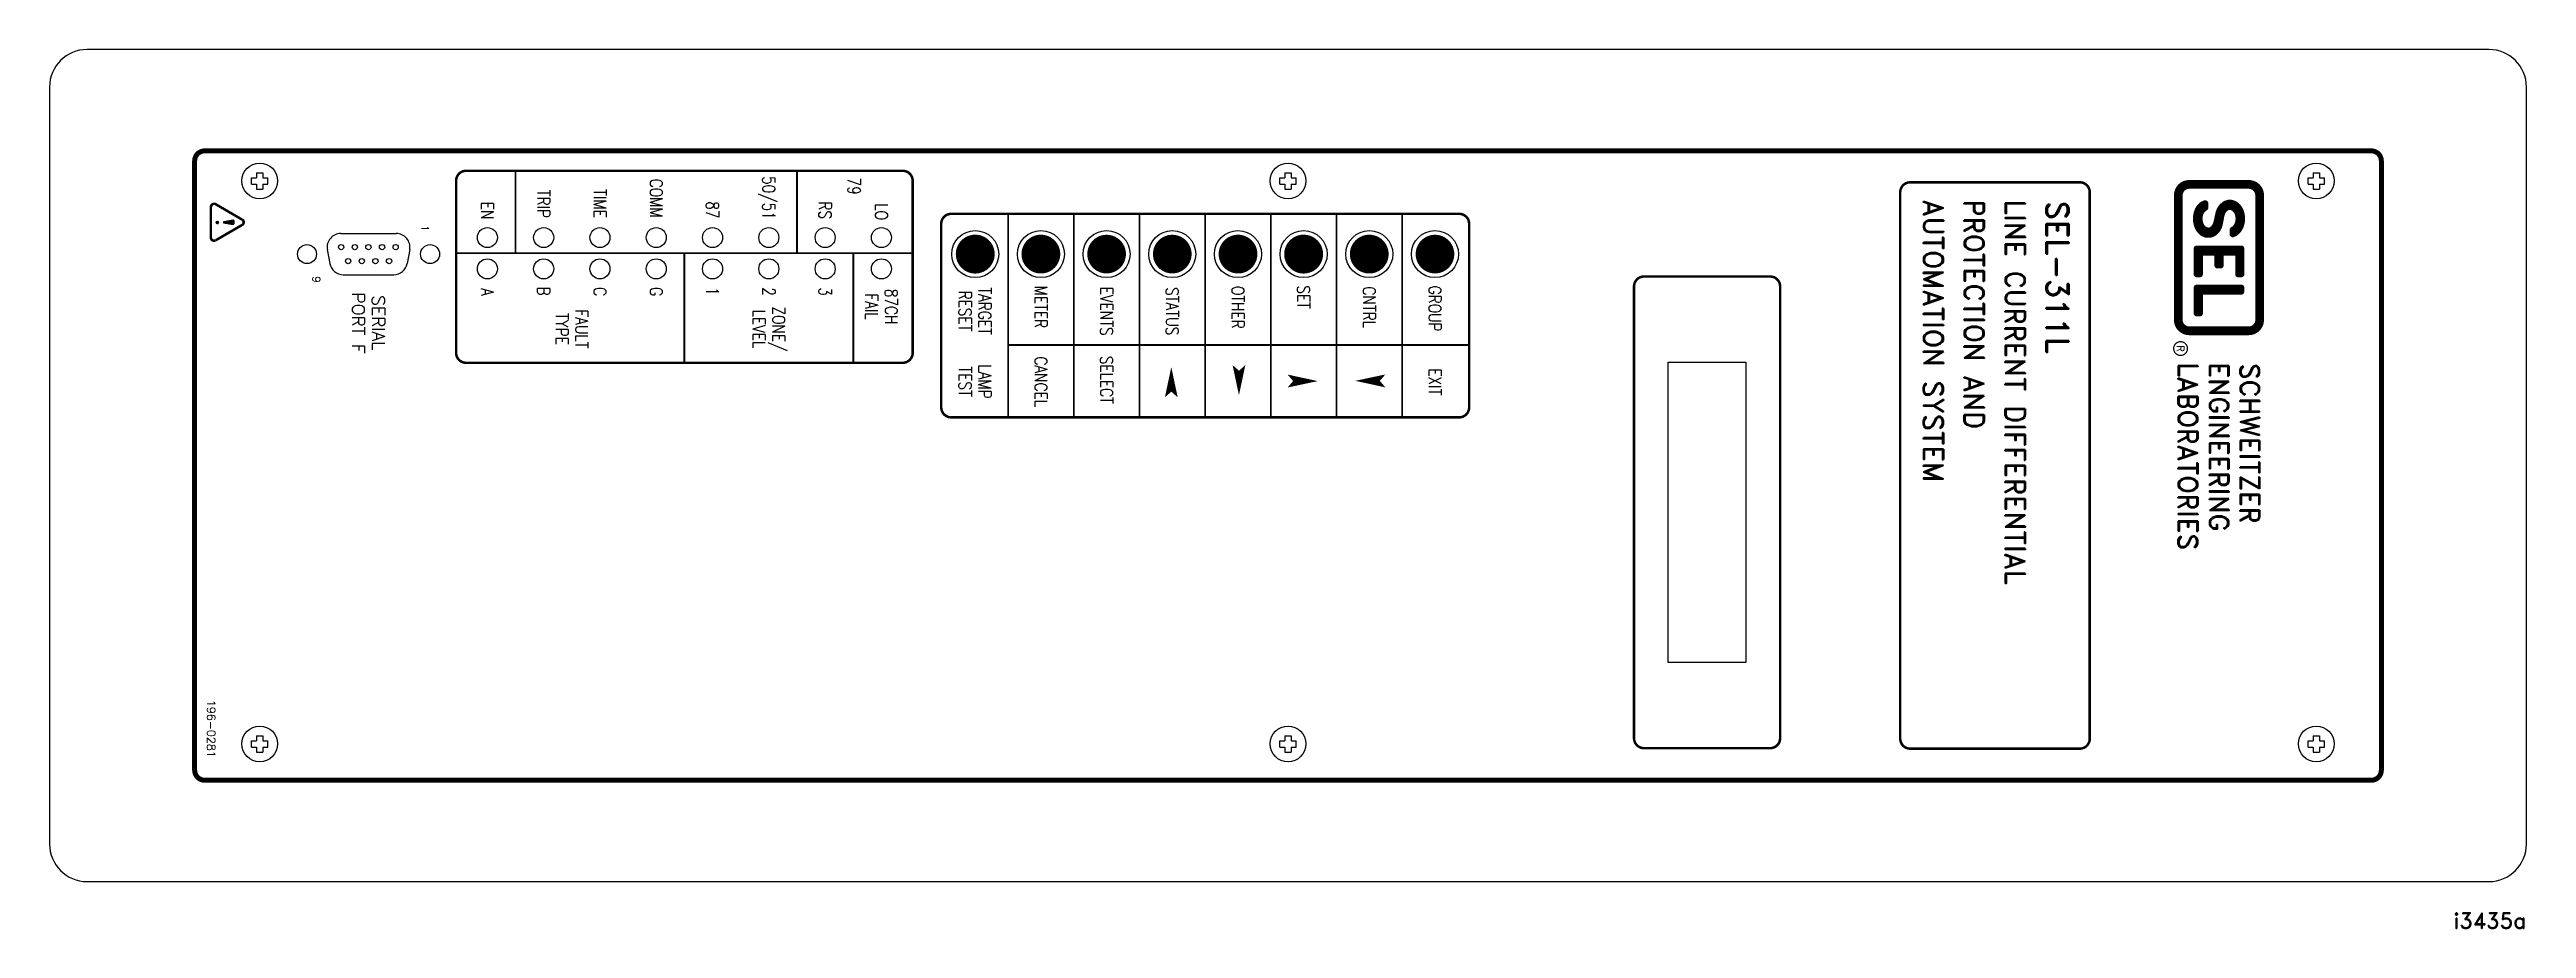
# Model space of a CAD drawing. Extents: x 1.8 to 21.7, y 5 to 12.1.
import ezdxf
from ezdxf.enums import TextEntityAlignment as Align

# ---------------------------------------------------------------- set-up
doc = ezdxf.new("R2010")
doc.units = 0
doc.header["$MEASUREMENT"] = 0
doc.layers.get('0').update_dxf_attribs({"linetype": 'CONTINUOUS'})
doc.layers.add('DWG', color=7, linetype='CONTINUOUS')
doc.styles.add('ROMAND', font='ROMAND', dxfattribs={"width": 0.875})
doc.styles.add('ROMANS', font='ROMANS')

msp = doc.modelspace()

# ---------------------------------------------------------------- texts
at = {"style": 'ROMAND', "width": 0.8}
for s, p in [('TRIP', (5.75, 10.841)), ('TIME', (6.2, 10.844)), ('COMM', (6.65, 10.886)), ('79', (8.232, 10.983)), ('EN', (5.3, 10.787)), ('RS', (8, 10.79)), ('LO', (8.45, 10.779)), ('A', (5.3, 10.136)), ('B', (5.75, 10.144)), ('C', (6.2, 10.14)), ('G', (6.65, 10.14)), ('1', (7.1, 10.142)), ('2', (7.55, 10.14)), ('3', (8, 10.14)), ('FAIL', (8.371, 10.02)), ('87CH', (8.529, 10.02)), ('RESET', (9.119, 9.984)), ('TARGET', (9.276, 9.984)), ('METER', (9.725, 10.018)), ('EVENTS', (10.25, 9.983)), ('TYPE', (5.896, 9.841)), ('FAULT', (6.054, 9.841)), ('LEVEL', (7.471, 9.841)), ('ZONE/', (7.629, 9.841)), ('TEST', (9.119, 9.42)), ('LAMP', (9.276, 9.42)), ('CANCEL', (9.725, 9.419)), ('SELECT', (10.25, 9.434))]:
    msp.add_text(s, height=0.1, rotation=270, dxfattribs=at).set_placement(p, align=Align.CENTER)
for s, p in [('50/51', (7.55, 10.714)), ('87', (7.1, 10.725))]:
    msp.add_text(s, height=0.1, rotation=270, dxfattribs=at).set_placement(p, align=Align.RIGHT)
at = {"linetype": 'CONTINUOUS'}
for s, height, style, p in [('AUTOMATION SYSTEM', 0.15984, 'ROMAND', (16.829, 10.875)), ('PROTECTION AND', 0.15984, 'ROMAND', (17.156, 10.875)), ('LINE CURRENT DIFFERENTIAL', 0.15984, 'ROMAND', (17.484, 10.875)), ('SEL-311L', 0.18, 'ROMAND', (17.811, 10.866)), ('LABORATORIES', 0.155, 'ROMAND', (18.867, 9.574)), ('ENGINEERING', 0.155, 'ROMAND', (19.115, 9.574)), ('SCHWEITZER', 0.155, 'ROMAND', (19.362, 9.568)), ('196-0281', 0.065, 'ROMANS', (3.11, 6.877))]:
    msp.add_text(s, height=height, rotation=270, dxfattribs=dict(at, style=style)).set_placement(p)
for s, height, style, p in [('1', 0.06, 'ROMANS', (4.823, 10.646)), ('9', 0.06, 'ROMANS', (3.953, 10.237)), ('PORT F', 0.1, 'ROMAND', (4.269, 9.889)), ('SERIAL', 0.1, 'ROMAND', (4.43, 9.89))]:
    msp.add_text(s, height=height, rotation=270, dxfattribs=dict(at, style=style)).set_placement(p, align=Align.CENTER)
at = {"linetype": 'CONTINUOUS', "style": 'ROMAND', "width": 0.8}
for s, p in [('STATUS', (10.775, 9.983)), ('OTHER', (11.3, 10.014)), ('SET', (11.825, 10.095)), ('CNTRL', (12.35, 10.015)), ('GROUP', (12.875, 10.004)), ('EXIT', (12.875, 9.418))]:
    msp.add_text(s, height=0.1, rotation=270, dxfattribs=at).set_placement(p, align=Align.CENTER)
at = {"style": 'ROMANS'}
msp.add_text('R', height=0.06, rotation=270, dxfattribs=at).set_placement((18.885, 9.685), align=Align.MIDDLE)
at = {"layer": 'DWG', "style": 'ROMAND'}
msp.add_text('i3435a', height=0.125, dxfattribs=at).set_placement((21.65, 5.05), align=Align.RIGHT)

# ---------------------------------------------------------------- linework, layer by layer
for p, q in [((21.35, 12.075), (2.15, 12.075)), ((1.85, 11.775), (1.85, 5.725)), ((21.65, 5.725), (21.65, 11.775)), ((2.15, 5.425), (21.35, 5.425))]:
    msp.add_line(p, q)
at = {"linetype": 'CONTINUOUS'}
for p, q in [((3.505, 11.09), (3.505, 11.05)), ((3.505, 11.09), (3.555, 11.09)), ((3.555, 11.09), (3.555, 11.05)), ((11.725, 11.09), (11.725, 11.05)), ((11.725, 11.09), (11.775, 11.09)), ((11.775, 11.09), (11.775, 11.05)), ((19.945, 11.09), (19.945, 11.05)), ((19.945, 11.09), (19.995, 11.09)), ((19.995, 11.09), (19.995, 11.05)), ((3.465, 11), (3.465, 11.05)), ((3.465, 11.05), (3.505, 11.05)), ((3.465, 11), (3.505, 11)), ((3.505, 11), (3.505, 10.96)), ((3.505, 10.96), (3.555, 10.96)), ((3.555, 11.05), (3.595, 11.05)), ((3.555, 11), (3.555, 10.96)), ((3.555, 11), (3.595, 11)), ((3.595, 11), (3.595, 11.05)), ((11.685, 11), (11.685, 11.05)), ((11.685, 11.05), (11.725, 11.05)), ((11.685, 11), (11.725, 11)), ((11.725, 11), (11.725, 10.96)), ((11.725, 10.96), (11.775, 10.96)), ((11.775, 11.05), (11.815, 11.05)), ((11.775, 11), (11.775, 10.96)), ((11.775, 11), (11.815, 11)), ((11.815, 11), (11.815, 11.05)), ((19.905, 11), (19.905, 11.05)), ((19.905, 11.05), (19.945, 11.05)), ((19.905, 11), (19.945, 11)), ((19.945, 11), (19.945, 10.96)), ((19.945, 10.96), (19.995, 10.96)), ((19.995, 11.05), (20.035, 11.05)), ((19.995, 11), (19.995, 10.96)), ((19.995, 11), (20.035, 11)), ((20.035, 11), (20.035, 11.05)), ((3.182, 10.695), (3.201, 10.695)), ((3.182, 10.694), (3.201, 10.694)), ((3.182, 10.693), (3.201, 10.693)), ((3.182, 10.692), (3.201, 10.692)), ((3.183, 10.697), (3.2, 10.697)), ((3.183, 10.696), (3.2, 10.696)), ((3.184, 10.699), (3.199, 10.699)), ((3.184, 10.698), (3.199, 10.698)), ((3.184, 10.698), (3.199, 10.698)), ((3.185, 10.7), (3.197, 10.7)), ((3.187, 10.701), (3.196, 10.701)), ((3.24, 10.694), (3.326, 10.694)), ((3.24, 10.693), (3.326, 10.693)), ((3.241, 10.696), (3.326, 10.696)), ((3.241, 10.695), (3.326, 10.695)), ((3.241, 10.692), (3.326, 10.692)), ((3.319, 10.711), (3.242, 10.697)), ((3.243, 10.697), (3.325, 10.697)), ((3.248, 10.698), (3.325, 10.698)), ((3.254, 10.699), (3.325, 10.699)), ((3.26, 10.7), (3.325, 10.7)), ((3.265, 10.701), (3.325, 10.701)), ((3.271, 10.702), (3.324, 10.702)), ((3.277, 10.703), (3.324, 10.703)), ((3.282, 10.704), (3.324, 10.704)), ((3.288, 10.705), (3.323, 10.705)), ((3.294, 10.706), (3.323, 10.706)), ((3.299, 10.707), (3.323, 10.707)), ((3.305, 10.708), (3.322, 10.708)), ((3.311, 10.709), (3.321, 10.709)), ((3.314, 10.71), (3.321, 10.71)), ((18.986, 10.737), (19.059, 10.737)), ((18.986, 10.736), (19.059, 10.736)), ((18.986, 10.734), (19.059, 10.734)), ((18.986, 10.733), (19.059, 10.733)), ((18.986, 10.732), (19.059, 10.732)), ((18.986, 10.731), (19.058, 10.731)), ((18.986, 10.73), (19.058, 10.73)), ((18.986, 10.728), (19.058, 10.728)), ((18.986, 10.727), (19.058, 10.727)), ((18.986, 10.726), (19.058, 10.726)), ((18.986, 10.725), (19.058, 10.725)), ((18.986, 10.724), (19.058, 10.724)), ((18.986, 10.722), (19.058, 10.722)), ((18.986, 10.721), (19.058, 10.721)), ((18.986, 10.72), (19.058, 10.72)), ((18.986, 10.719), (19.058, 10.719)), ((18.986, 10.718), (19.058, 10.718)), ((18.986, 10.716), (19.059, 10.716)), ((18.986, 10.715), (19.059, 10.715)), ((18.986, 10.714), (19.059, 10.714)), ((18.986, 10.713), (19.059, 10.713)), ((18.987, 10.746), (19.061, 10.746)), ((18.987, 10.745), (19.06, 10.745)), ((18.987, 10.744), (19.06, 10.744)), ((18.987, 10.743), (19.06, 10.743)), ((18.987, 10.742), (19.06, 10.742)), ((18.987, 10.74), (19.06, 10.74)), ((18.987, 10.739), (19.059, 10.739)), ((18.987, 10.738), (19.059, 10.738)), ((18.987, 10.712), (19.059, 10.712)), ((18.987, 10.71), (19.059, 10.71)), ((18.987, 10.709), (19.059, 10.709)), ((18.987, 10.708), (19.059, 10.708)), ((18.987, 10.707), (19.06, 10.707)), ((18.987, 10.706), (19.06, 10.706)), ((18.987, 10.704), (19.06, 10.704)), ((18.987, 10.703), (19.06, 10.703)), ((18.987, 10.702), (19.061, 10.702)), ((18.988, 10.754), (19.062, 10.754)), ((18.988, 10.753), (19.062, 10.753)), ((18.988, 10.751), (19.062, 10.751)), ((18.988, 10.75), (19.061, 10.75)), ((18.988, 10.749), (19.061, 10.749)), ((18.988, 10.748), (19.061, 10.748)), ((18.988, 10.701), (19.061, 10.701)), ((18.988, 10.7), (19.061, 10.7)), ((18.988, 10.698), (19.061, 10.698)), ((18.988, 10.697), (19.062, 10.697)), ((18.988, 10.696), (19.062, 10.696)), ((18.989, 10.76), (19.064, 10.76)), ((18.989, 10.759), (19.064, 10.759)), ((18.989, 10.757), (19.064, 10.757)), ((18.989, 10.756), (19.063, 10.756)), ((18.989, 10.755), (19.063, 10.755)), ((18.989, 10.695), (19.062, 10.695)), ((18.989, 10.694), (19.063, 10.694)), ((18.989, 10.692), (19.063, 10.692)), ((18.99, 10.765), (19.066, 10.765)), ((18.99, 10.763), (19.066, 10.763)), ((18.99, 10.762), (19.065, 10.762)), ((18.99, 10.761), (19.065, 10.761)), ((18.991, 10.768), (19.068, 10.768)), ((18.991, 10.767), (19.067, 10.767)), ((18.991, 10.766), (19.067, 10.766)), ((18.992, 10.772), (19.07, 10.772)), ((18.992, 10.771), (19.069, 10.771)), ((18.992, 10.769), (19.068, 10.769)), ((18.993, 10.775), (19.072, 10.775)), ((18.993, 10.774), (19.071, 10.774)), ((18.993, 10.773), (19.071, 10.773)), ((18.994, 10.779), (19.074, 10.779)), ((18.994, 10.778), (19.074, 10.778)), ((18.994, 10.777), (19.073, 10.777)), ((18.995, 10.781), (19.076, 10.781)), ((18.995, 10.78), (19.075, 10.78)), ((18.996, 10.785), (19.079, 10.785)), ((18.996, 10.784), (19.078, 10.784)), ((18.996, 10.783), (19.077, 10.783)), ((18.997, 10.787), (19.081, 10.787)), ((18.997, 10.786), (19.08, 10.786)), ((18.998, 10.79), (19.084, 10.79)), ((18.998, 10.789), (19.083, 10.789)), ((18.999, 10.792), (19.087, 10.792)), ((18.999, 10.791), (19.086, 10.791)), ((19, 10.795), (19.091, 10.795)), ((19, 10.793), (19.089, 10.793)), ((19.001, 10.797), (19.095, 10.797)), ((19.001, 10.796), (19.093, 10.796)), ((19.002, 10.799), (19.098, 10.799)), ((19.002, 10.798), (19.096, 10.798)), ((19.003, 10.801), (19.099, 10.801)), ((19.004, 10.803), (19.101, 10.803)), ((19.004, 10.802), (19.1, 10.802)), ((19.005, 10.804), (19.102, 10.804)), ((19.006, 10.807), (19.103, 10.807)), ((19.006, 10.805), (19.102, 10.805)), ((19.007, 10.808), (19.104, 10.808)), ((19.008, 10.81), (19.104, 10.81)), ((19.008, 10.809), (19.104, 10.809)), ((19.009, 10.811), (19.105, 10.811)), ((19.01, 10.813), (19.105, 10.813)), ((19.011, 10.815), (19.105, 10.815)), ((19.011, 10.814), (19.105, 10.814)), ((19.012, 10.816), (19.105, 10.816)), ((19.013, 10.817), (19.105, 10.817)), ((19.014, 10.819), (19.105, 10.819)), ((19.015, 10.82), (19.105, 10.82)), ((19.016, 10.821), (19.105, 10.821)), ((19.017, 10.824), (19.105, 10.824)), ((19.017, 10.822), (19.105, 10.822)), ((19.018, 10.825), (19.105, 10.825)), ((19.019, 10.826), (19.105, 10.826)), ((19.02, 10.827), (19.105, 10.827)), ((19.021, 10.828), (19.105, 10.828)), ((19.022, 10.83), (19.105, 10.83)), ((19.023, 10.831), (19.105, 10.831)), ((19.024, 10.832), (19.105, 10.832)), ((19.026, 10.833), (19.105, 10.833)), ((19.027, 10.834), (19.105, 10.834)), ((19.028, 10.836), (19.105, 10.836)), ((19.029, 10.837), (19.105, 10.837)), ((19.03, 10.838), (19.105, 10.838)), ((19.031, 10.839), (19.105, 10.839)), ((19.033, 10.84), (19.105, 10.84)), ((19.034, 10.842), (19.105, 10.842)), ((19.035, 10.843), (19.105, 10.843)), ((19.037, 10.844), (19.105, 10.844)), ((19.038, 10.845), (19.105, 10.845)), ((19.04, 10.846), (19.105, 10.846)), ((19.041, 10.848), (19.105, 10.848)), ((19.043, 10.849), (19.105, 10.849)), ((19.045, 10.85), (19.104, 10.85)), ((19.046, 10.851), (19.104, 10.851)), ((19.048, 10.852), (19.103, 10.852)), ((19.05, 10.854), (19.103, 10.854)), ((19.052, 10.855), (19.102, 10.855)), ((19.054, 10.856), (19.101, 10.856)), ((19.056, 10.857), (19.101, 10.857)), ((19.058, 10.858), (19.1, 10.858)), ((19.061, 10.86), (19.098, 10.86)), ((19.063, 10.861), (19.097, 10.861)), ((19.066, 10.862), (19.096, 10.862)), ((19.068, 10.863), (19.094, 10.863)), ((19.071, 10.864), (19.092, 10.864)), ((19.074, 10.866), (19.089, 10.866)), ((19.148, 10.692), (19.223, 10.692)), ((19.149, 10.695), (19.224, 10.695)), ((19.149, 10.694), (19.223, 10.694)), ((19.15, 10.7), (19.225, 10.7)), ((19.15, 10.698), (19.224, 10.698)), ((19.15, 10.697), (19.224, 10.697)), ((19.15, 10.696), (19.224, 10.696)), ((19.151, 10.703), (19.225, 10.703)), ((19.151, 10.702), (19.225, 10.702)), ((19.151, 10.701), (19.225, 10.701)), ((19.152, 10.707), (19.226, 10.707)), ((19.152, 10.706), (19.226, 10.706)), ((19.152, 10.704), (19.225, 10.704)), ((19.153, 10.712), (19.227, 10.712)), ((19.153, 10.71), (19.227, 10.71)), ((19.153, 10.709), (19.226, 10.709)), ((19.153, 10.708), (19.226, 10.708)), ((19.154, 10.716), (19.228, 10.716)), ((19.154, 10.715), (19.227, 10.715)), ((19.154, 10.714), (19.227, 10.714)), ((19.154, 10.713), (19.227, 10.713)), ((19.155, 10.721), (19.228, 10.721)), ((19.155, 10.72), (19.228, 10.72)), ((19.155, 10.719), (19.228, 10.719)), ((19.155, 10.718), (19.228, 10.718)), ((19.156, 10.726), (19.229, 10.726)), ((19.156, 10.725), (19.229, 10.725)), ((19.156, 10.724), (19.229, 10.724)), ((19.156, 10.722), (19.229, 10.722)), ((19.157, 10.73), (19.23, 10.73)), ((19.157, 10.728), (19.23, 10.728)), ((19.157, 10.727), (19.23, 10.727)), ((19.158, 10.734), (19.231, 10.734)), ((19.158, 10.733), (19.231, 10.733)), ((19.158, 10.732), (19.23, 10.732)), ((19.158, 10.731), (19.23, 10.731)), ((19.159, 10.739), (19.232, 10.739)), ((19.159, 10.738), (19.232, 10.738)), ((19.159, 10.737), (19.231, 10.737)), ((19.159, 10.736), (19.231, 10.736)), ((19.16, 10.744), (19.233, 10.744)), ((19.16, 10.743), (19.232, 10.743)), ((19.16, 10.742), (19.232, 10.742)), ((19.16, 10.74), (19.232, 10.74)), ((19.161, 10.749), (19.234, 10.749)), ((19.161, 10.748), (19.233, 10.748)), ((19.161, 10.746), (19.233, 10.746)), ((19.161, 10.745), (19.233, 10.745)), ((19.162, 10.754), (19.235, 10.754)), ((19.162, 10.753), (19.235, 10.753)), ((19.162, 10.751), (19.234, 10.751)), ((19.162, 10.75), (19.234, 10.75)), ((19.163, 10.757), (19.236, 10.757)), ((19.163, 10.756), (19.236, 10.756)), ((19.163, 10.755), (19.235, 10.755)), ((19.164, 10.762), (19.237, 10.762)), ((19.164, 10.761), (19.237, 10.761)), ((19.164, 10.76), (19.237, 10.76)), ((19.164, 10.759), (19.236, 10.759)), ((19.165, 10.766), (19.239, 10.766)), ((19.165, 10.765), (19.238, 10.765)), ((19.165, 10.763), (19.238, 10.763)), ((19.166, 10.769), (19.24, 10.769)), ((19.166, 10.768), (19.24, 10.768)), ((19.166, 10.767), (19.239, 10.767)), ((19.167, 10.773), (19.242, 10.773)), ((19.167, 10.772), (19.241, 10.772)), ((19.167, 10.771), (19.241, 10.771)), ((19.168, 10.777), (19.244, 10.777)), ((19.168, 10.775), (19.243, 10.775)), ((19.168, 10.774), (19.242, 10.774)), ((19.169, 10.779), (19.245, 10.779)), ((19.169, 10.778), (19.245, 10.778)), ((19.17, 10.783), (19.248, 10.783)), ((19.17, 10.781), (19.247, 10.781)), ((19.17, 10.78), (19.246, 10.78)), ((19.171, 10.785), (19.25, 10.785)), ((19.171, 10.784), (19.249, 10.784)), ((19.172, 10.787), (19.252, 10.787)), ((19.172, 10.786), (19.251, 10.786)), ((19.173, 10.791), (19.256, 10.791)), ((19.173, 10.79), (19.255, 10.79)), ((19.173, 10.789), (19.254, 10.789)), ((19.174, 10.793), (19.26, 10.793)), ((19.174, 10.792), (19.258, 10.792)), ((19.175, 10.796), (19.264, 10.796)), ((19.175, 10.795), (19.262, 10.795)), ((19.176, 10.798), (19.27, 10.798)), ((19.176, 10.797), (19.266, 10.797)), ((19.177, 10.799), (19.382, 10.799)), ((19.178, 10.802), (19.381, 10.802)), ((19.178, 10.801), (19.381, 10.801)), ((19.179, 10.804), (19.379, 10.804)), ((19.179, 10.803), (19.38, 10.803)), ((19.18, 10.805), (19.379, 10.805)), ((19.181, 10.808), (19.377, 10.808)), ((19.181, 10.807), (19.378, 10.807)), ((19.182, 10.809), (19.377, 10.809)), ((19.183, 10.811), (19.375, 10.811)), ((19.183, 10.81), (19.376, 10.81)), ((19.184, 10.813), (19.375, 10.813)), ((19.185, 10.814), (19.374, 10.814)), ((19.186, 10.816), (19.372, 10.816)), ((19.186, 10.815), (19.373, 10.815)), ((19.187, 10.817), (19.371, 10.817)), ((19.188, 10.819), (19.371, 10.819)), ((19.189, 10.82), (19.37, 10.82)), ((19.19, 10.821), (19.369, 10.821)), ((19.191, 10.824), (19.367, 10.824)), ((19.191, 10.822), (19.368, 10.822)), ((19.192, 10.825), (19.366, 10.825)), ((19.193, 10.826), (19.365, 10.826)), ((19.194, 10.827), (19.364, 10.827)), ((19.195, 10.828), (19.363, 10.828)), ((19.196, 10.83), (19.362, 10.83)), ((19.197, 10.831), (19.361, 10.831)), ((19.198, 10.832), (19.36, 10.832)), ((19.199, 10.833), (19.359, 10.833)), ((19.201, 10.834), (19.358, 10.834)), ((19.202, 10.836), (19.357, 10.836)), ((19.203, 10.837), (19.355, 10.837)), ((19.204, 10.838), (19.354, 10.838)), ((19.205, 10.839), (19.353, 10.839)), ((19.207, 10.84), (19.352, 10.84)), ((19.208, 10.842), (19.35, 10.842)), ((19.209, 10.843), (19.349, 10.843)), ((19.211, 10.844), (19.348, 10.844)), ((19.212, 10.845), (19.346, 10.845)), ((19.214, 10.846), (19.345, 10.846)), ((19.215, 10.848), (19.343, 10.848)), ((19.217, 10.849), (19.342, 10.849)), ((19.218, 10.85), (19.34, 10.85)), ((19.22, 10.851), (19.339, 10.851)), ((19.222, 10.852), (19.337, 10.852)), ((19.223, 10.854), (19.335, 10.854)), ((19.225, 10.855), (19.333, 10.855)), ((19.227, 10.856), (19.331, 10.856)), ((19.229, 10.857), (19.329, 10.857)), ((19.231, 10.858), (19.327, 10.858)), ((19.233, 10.86), (19.325, 10.86)), ((19.236, 10.861), (19.322, 10.861)), ((19.238, 10.862), (19.32, 10.862)), ((19.241, 10.863), (19.317, 10.863)), ((19.244, 10.864), (19.314, 10.864)), ((19.247, 10.866), (19.311, 10.866)), ((19.25, 10.867), (19.307, 10.867)), ((19.254, 10.868), (19.303, 10.868)), ((19.259, 10.869), (19.298, 10.869)), ((19.266, 10.87), (19.291, 10.87)), ((19.286, 10.798), (19.382, 10.798)), ((19.29, 10.797), (19.383, 10.797)), ((19.293, 10.796), (19.384, 10.796)), ((19.295, 10.795), (19.384, 10.795)), ((19.297, 10.793), (19.385, 10.793)), ((19.299, 10.792), (19.385, 10.792)), ((19.3, 10.791), (19.386, 10.791)), ((19.302, 10.79), (19.386, 10.79)), ((19.303, 10.789), (19.387, 10.789)), ((19.304, 10.787), (19.387, 10.787)), ((19.306, 10.786), (19.388, 10.786)), ((19.307, 10.785), (19.388, 10.785)), ((19.308, 10.784), (19.389, 10.784)), ((19.309, 10.783), (19.389, 10.783)), ((19.31, 10.781), (19.389, 10.781)), ((19.311, 10.78), (19.39, 10.78)), ((19.312, 10.779), (19.39, 10.779)), ((19.312, 10.778), (19.391, 10.778)), ((19.313, 10.777), (19.391, 10.777)), ((19.314, 10.775), (19.391, 10.775)), ((19.315, 10.774), (19.392, 10.774)), ((19.315, 10.773), (19.392, 10.773)), ((19.316, 10.772), (19.392, 10.772)), ((19.316, 10.771), (19.393, 10.771)), ((19.317, 10.769), (19.393, 10.769)), ((19.318, 10.768), (19.393, 10.768)), ((19.318, 10.767), (19.394, 10.767)), ((19.319, 10.766), (19.394, 10.766)), ((19.319, 10.765), (19.394, 10.765)), ((19.319, 10.763), (19.395, 10.763)), ((19.32, 10.762), (19.395, 10.762)), ((19.32, 10.761), (19.395, 10.761)), ((19.321, 10.76), (19.395, 10.76)), ((19.321, 10.759), (19.396, 10.759)), ((19.321, 10.757), (19.396, 10.757)), ((19.322, 10.756), (19.396, 10.756)), ((19.322, 10.755), (19.396, 10.755)), ((19.322, 10.754), (19.396, 10.754)), ((19.322, 10.695), (19.396, 10.695)), ((19.322, 10.694), (19.396, 10.694)), ((19.322, 10.692), (19.396, 10.692)), ((19.323, 10.753), (19.397, 10.753)), ((19.323, 10.751), (19.397, 10.751)), ((19.323, 10.75), (19.397, 10.75)), ((19.323, 10.698), (19.397, 10.698)), ((19.323, 10.697), (19.397, 10.697)), ((19.323, 10.696), (19.396, 10.696)), ((19.324, 10.749), (19.397, 10.749)), ((19.324, 10.748), (19.397, 10.748)), ((19.324, 10.746), (19.397, 10.746)), ((19.324, 10.745), (19.398, 10.745)), ((19.324, 10.703), (19.397, 10.703)), ((19.324, 10.702), (19.397, 10.702)), ((19.324, 10.701), (19.397, 10.701)), ((19.324, 10.7), (19.397, 10.7)), ((19.325, 10.744), (19.398, 10.744)), ((19.325, 10.743), (19.398, 10.743)), ((19.325, 10.742), (19.398, 10.742)), ((19.325, 10.74), (19.398, 10.74)), ((19.325, 10.739), (19.398, 10.739)), ((19.325, 10.738), (19.398, 10.738)), ((19.325, 10.71), (19.398, 10.71)), ((19.325, 10.709), (19.398, 10.709)), ((19.325, 10.708), (19.398, 10.708)), ((19.325, 10.707), (19.398, 10.707)), ((19.325, 10.706), (19.398, 10.706)), ((19.325, 10.704), (19.398, 10.704)), ((19.326, 10.737), (19.398, 10.737)), ((19.326, 10.736), (19.398, 10.736)), ((19.326, 10.734), (19.398, 10.734)), ((19.326, 10.733), (19.399, 10.733)), ((19.326, 10.732), (19.399, 10.732)), ((19.326, 10.731), (19.399, 10.731)), ((19.326, 10.73), (19.399, 10.73)), ((19.326, 10.728), (19.399, 10.728)), ((19.326, 10.727), (19.399, 10.727)), ((19.326, 10.726), (19.399, 10.726)), ((19.326, 10.725), (19.399, 10.725)), ((19.326, 10.724), (19.399, 10.724)), ((19.326, 10.722), (19.399, 10.722)), ((19.326, 10.721), (19.399, 10.721)), ((19.326, 10.72), (19.399, 10.72)), ((19.326, 10.719), (19.399, 10.719)), ((19.326, 10.718), (19.399, 10.718)), ((19.326, 10.716), (19.399, 10.716)), ((19.326, 10.715), (19.398, 10.715)), ((19.326, 10.714), (19.398, 10.714)), ((19.326, 10.713), (19.398, 10.713)), ((19.326, 10.712), (19.398, 10.712)), ((3.182, 10.691), (3.201, 10.691)), ((3.182, 10.69), (3.201, 10.69)), ((3.183, 10.689), (3.2, 10.689)), ((3.183, 10.688), (3.2, 10.688)), ((3.184, 10.687), (3.199, 10.687)), ((3.185, 10.686), (3.198, 10.686)), ((3.186, 10.685), (3.197, 10.685)), ((3.187, 10.684), (3.196, 10.684)), ((3.241, 10.691), (3.326, 10.691)), ((3.319, 10.677), (3.242, 10.691)), ((3.243, 10.69), (3.326, 10.69)), ((3.25, 10.689), (3.325, 10.689)), ((3.255, 10.688), (3.325, 10.688)), ((3.261, 10.687), (3.325, 10.687)), ((3.267, 10.686), (3.325, 10.686)), ((3.272, 10.685), (3.324, 10.685)), ((3.278, 10.684), (3.324, 10.684)), ((3.283, 10.683), (3.324, 10.683)), ((3.289, 10.682), (3.323, 10.682)), ((3.295, 10.681), (3.323, 10.681)), ((3.301, 10.68), (3.323, 10.68)), ((3.306, 10.679), (3.322, 10.679)), ((3.311, 10.678), (3.322, 10.678)), ((3.315, 10.678), (3.321, 10.678)), ((18.989, 10.691), (19.063, 10.691)), ((18.989, 10.69), (19.064, 10.69)), ((18.99, 10.689), (19.064, 10.689)), ((18.99, 10.688), (19.065, 10.688)), ((18.99, 10.686), (19.065, 10.686)), ((18.99, 10.685), (19.066, 10.685)), ((18.991, 10.684), (19.066, 10.684)), ((18.991, 10.683), (19.067, 10.683)), ((18.991, 10.681), (19.067, 10.681)), ((18.992, 10.68), (19.068, 10.68)), ((18.992, 10.679), (19.068, 10.679)), ((18.992, 10.678), (19.069, 10.678)), ((18.992, 10.677), (19.069, 10.677)), ((18.993, 10.675), (19.07, 10.675)), ((18.993, 10.674), (19.071, 10.674)), ((18.994, 10.673), (19.071, 10.673)), ((18.994, 10.672), (19.072, 10.672)), ((18.994, 10.671), (19.073, 10.671)), ((18.995, 10.669), (19.074, 10.669)), ((18.995, 10.668), (19.074, 10.668)), ((18.995, 10.667), (19.075, 10.667)), ((18.996, 10.666), (19.076, 10.666)), ((18.996, 10.665), (19.077, 10.665)), ((18.996, 10.496), (19.388, 10.496)), ((18.996, 10.495), (19.389, 10.495)), ((18.997, 10.663), (19.078, 10.663)), ((18.997, 10.662), (19.079, 10.662)), ((18.997, 10.497), (19.387, 10.497)), ((18.998, 10.661), (19.08, 10.661)), ((18.998, 10.66), (19.082, 10.66)), ((18.999, 10.659), (19.083, 10.659)), ((18.999, 10.657), (19.084, 10.657)), ((18.999, 10.499), (19.386, 10.499)), ((19, 10.656), (19.086, 10.656)), ((19, 10.655), (19.087, 10.655)), ((19, 10.5), (19.385, 10.5)), ((19.001, 10.654), (19.089, 10.654)), ((19.001, 10.653), (19.091, 10.653)), ((19.002, 10.651), (19.094, 10.651)), ((19.002, 10.65), (19.097, 10.65)), ((19.002, 10.501), (19.383, 10.501)), ((19.003, 10.649), (19.103, 10.649)), ((19.003, 10.648), (19.209, 10.648)), ((19.003, 10.502), (19.381, 10.502)), ((19.004, 10.647), (19.209, 10.647)), ((19.005, 10.645), (19.208, 10.645)), ((19.005, 10.644), (19.208, 10.644)), ((19.006, 10.643), (19.207, 10.643)), ((19.006, 10.503), (19.379, 10.503)), ((19.007, 10.642), (19.206, 10.642)), ((19.007, 10.641), (19.206, 10.641)), ((19.008, 10.639), (19.205, 10.639)), ((19.009, 10.638), (19.204, 10.638)), ((19.009, 10.637), (19.204, 10.637)), ((19.01, 10.636), (19.203, 10.636)), ((19.01, 10.504), (19.375, 10.504)), ((19.011, 10.635), (19.202, 10.635)), ((19.012, 10.633), (19.201, 10.633)), ((19.012, 10.632), (19.201, 10.632)), ((19.013, 10.631), (19.2, 10.631)), ((19.014, 10.63), (19.199, 10.63)), ((19.015, 10.629), (19.198, 10.629)), ((19.016, 10.627), (19.197, 10.627)), ((19.017, 10.626), (19.197, 10.626)), ((19.017, 10.625), (19.196, 10.625)), ((19.018, 10.624), (19.195, 10.624)), ((19.019, 10.623), (19.194, 10.623)), ((19.02, 10.621), (19.193, 10.621)), ((19.021, 10.62), (19.192, 10.62)), ((19.022, 10.619), (19.191, 10.619)), ((19.023, 10.618), (19.19, 10.618)), ((19.024, 10.617), (19.189, 10.617)), ((19.025, 10.615), (19.188, 10.615)), ((19.026, 10.614), (19.187, 10.614)), ((19.028, 10.613), (19.186, 10.613)), ((19.029, 10.612), (19.184, 10.612)), ((19.03, 10.61), (19.183, 10.61)), ((19.031, 10.609), (19.182, 10.609)), ((19.032, 10.608), (19.181, 10.608)), ((19.034, 10.607), (19.18, 10.607)), ((19.035, 10.606), (19.178, 10.606)), ((19.036, 10.604), (19.177, 10.604)), ((19.038, 10.603), (19.176, 10.603)), ((19.039, 10.602), (19.174, 10.602)), ((19.04, 10.601), (19.173, 10.601)), ((19.042, 10.6), (19.171, 10.6)), ((19.043, 10.598), (19.17, 10.598)), ((19.045, 10.597), (19.168, 10.597)), ((19.047, 10.596), (19.166, 10.596)), ((19.048, 10.595), (19.165, 10.595)), ((19.05, 10.594), (19.163, 10.594)), ((19.052, 10.592), (19.161, 10.592)), ((19.054, 10.591), (19.159, 10.591)), ((19.056, 10.59), (19.157, 10.59)), ((19.058, 10.589), (19.155, 10.589)), ((19.06, 10.588), (19.153, 10.588)), ((19.062, 10.586), (19.15, 10.586)), ((19.065, 10.585), (19.148, 10.585)), ((19.068, 10.584), (19.145, 10.584)), ((19.07, 10.583), (19.142, 10.583)), ((19.074, 10.582), (19.138, 10.582)), ((19.077, 10.58), (19.135, 10.58)), ((19.081, 10.579), (19.13, 10.579)), ((19.087, 10.578), (19.125, 10.578)), ((19.094, 10.577), (19.117, 10.577)), ((19.11, 10.649), (19.21, 10.649)), ((19.116, 10.65), (19.21, 10.65)), ((19.119, 10.651), (19.211, 10.651)), ((19.121, 10.653), (19.211, 10.653)), ((19.123, 10.654), (19.212, 10.654)), ((19.125, 10.655), (19.212, 10.655)), ((19.127, 10.656), (19.213, 10.656)), ((19.128, 10.657), (19.213, 10.657)), ((19.129, 10.659), (19.214, 10.659)), ((19.131, 10.66), (19.214, 10.66)), ((19.132, 10.661), (19.215, 10.661)), ((19.133, 10.662), (19.215, 10.662)), ((19.134, 10.663), (19.216, 10.663)), ((19.135, 10.665), (19.216, 10.665)), ((19.136, 10.666), (19.216, 10.666)), ((19.137, 10.667), (19.217, 10.667)), ((19.138, 10.669), (19.217, 10.669)), ((19.138, 10.668), (19.217, 10.668)), ((19.139, 10.671), (19.218, 10.671)), ((19.14, 10.672), (19.218, 10.672)), ((19.141, 10.674), (19.219, 10.674)), ((19.141, 10.673), (19.218, 10.673)), ((19.142, 10.675), (19.219, 10.675)), ((19.143, 10.678), (19.22, 10.678)), ((19.143, 10.677), (19.219, 10.677)), ((19.144, 10.68), (19.22, 10.68)), ((19.144, 10.679), (19.22, 10.679)), ((19.145, 10.683), (19.221, 10.683)), ((19.145, 10.681), (19.221, 10.681)), ((19.146, 10.685), (19.222, 10.685)), ((19.146, 10.684), (19.221, 10.684)), ((19.147, 10.689), (19.222, 10.689)), ((19.147, 10.688), (19.222, 10.688)), ((19.147, 10.686), (19.222, 10.686)), ((19.148, 10.691), (19.223, 10.691)), ((19.148, 10.69), (19.223, 10.69)), ((19.278, 10.633), (19.372, 10.633)), ((19.278, 10.632), (19.372, 10.632)), ((19.278, 10.631), (19.371, 10.631)), ((19.278, 10.63), (19.37, 10.63)), ((19.278, 10.629), (19.369, 10.629)), ((19.278, 10.627), (19.368, 10.627)), ((19.278, 10.626), (19.367, 10.626)), ((19.278, 10.625), (19.366, 10.625)), ((19.278, 10.624), (19.366, 10.624)), ((19.278, 10.623), (19.365, 10.623)), ((19.278, 10.621), (19.364, 10.621)), ((19.278, 10.62), (19.363, 10.62)), ((19.278, 10.619), (19.362, 10.619)), ((19.278, 10.618), (19.361, 10.618)), ((19.278, 10.617), (19.36, 10.617)), ((19.278, 10.615), (19.358, 10.615)), ((19.278, 10.614), (19.357, 10.614)), ((19.278, 10.613), (19.356, 10.613)), ((19.278, 10.612), (19.355, 10.612)), ((19.278, 10.61), (19.354, 10.61)), ((19.278, 10.609), (19.353, 10.609)), ((19.278, 10.608), (19.352, 10.608)), ((19.278, 10.607), (19.35, 10.607)), ((19.278, 10.606), (19.349, 10.606)), ((19.278, 10.604), (19.348, 10.604)), ((19.278, 10.603), (19.346, 10.603)), ((19.278, 10.602), (19.345, 10.602)), ((19.279, 10.637), (19.375, 10.637)), ((19.279, 10.636), (19.374, 10.636)), ((19.279, 10.635), (19.373, 10.635)), ((19.279, 10.601), (19.343, 10.601)), ((19.279, 10.6), (19.342, 10.6)), ((19.279, 10.598), (19.34, 10.598)), ((19.28, 10.639), (19.376, 10.639)), ((19.28, 10.638), (19.376, 10.638)), ((19.28, 10.597), (19.338, 10.597)), ((19.28, 10.596), (19.337, 10.596)), ((19.281, 10.642), (19.378, 10.642)), ((19.281, 10.641), (19.377, 10.641)), ((19.281, 10.595), (19.335, 10.595)), ((19.281, 10.594), (19.333, 10.594)), ((19.282, 10.643), (19.378, 10.643)), ((19.282, 10.592), (19.331, 10.592)), ((19.283, 10.644), (19.379, 10.644)), ((19.283, 10.591), (19.329, 10.591)), ((19.283, 10.59), (19.327, 10.59)), ((19.284, 10.645), (19.38, 10.645)), ((19.285, 10.647), (19.38, 10.647)), ((19.285, 10.589), (19.325, 10.589)), ((19.286, 10.648), (19.381, 10.648)), ((19.286, 10.588), (19.322, 10.588)), ((19.287, 10.649), (19.381, 10.649)), ((19.287, 10.586), (19.32, 10.586)), ((19.289, 10.65), (19.382, 10.65)), ((19.289, 10.585), (19.317, 10.585)), ((19.291, 10.651), (19.383, 10.651)), ((19.291, 10.584), (19.314, 10.584)), ((19.292, 10.653), (19.383, 10.653)), ((19.293, 10.583), (19.312, 10.583)), ((19.294, 10.654), (19.384, 10.654)), ((19.296, 10.655), (19.384, 10.655)), ((19.297, 10.656), (19.385, 10.656)), ((19.297, 10.582), (19.308, 10.582)), ((19.299, 10.657), (19.385, 10.657)), ((19.301, 10.659), (19.386, 10.659)), ((19.302, 10.66), (19.386, 10.66)), ((19.303, 10.661), (19.387, 10.661)), ((19.305, 10.662), (19.387, 10.662)), ((19.306, 10.663), (19.388, 10.663)), ((19.307, 10.665), (19.388, 10.665)), ((19.308, 10.666), (19.389, 10.666)), ((19.309, 10.667), (19.389, 10.667)), ((19.31, 10.668), (19.389, 10.668)), ((19.311, 10.669), (19.39, 10.669)), ((19.312, 10.672), (19.391, 10.672)), ((19.312, 10.671), (19.39, 10.671)), ((19.313, 10.673), (19.391, 10.673)), ((19.314, 10.674), (19.391, 10.674)), ((19.315, 10.677), (19.392, 10.677)), ((19.315, 10.675), (19.392, 10.675)), ((19.316, 10.678), (19.392, 10.678)), ((19.317, 10.68), (19.393, 10.68)), ((19.317, 10.679), (19.393, 10.679)), ((19.318, 10.683), (19.394, 10.683)), ((19.318, 10.681), (19.393, 10.681)), ((19.319, 10.685), (19.394, 10.685)), ((19.319, 10.684), (19.394, 10.684)), ((19.32, 10.688), (19.395, 10.688)), ((19.32, 10.686), (19.394, 10.686)), ((19.321, 10.691), (19.395, 10.691)), ((19.321, 10.69), (19.395, 10.69)), ((19.321, 10.689), (19.395, 10.689)), ((18.991, 10.485), (19.393, 10.485)), ((18.991, 10.483), (19.393, 10.483)), ((18.991, 10.482), (19.394, 10.482)), ((18.991, 10.481), (19.394, 10.481)), ((18.991, 10.48), (19.394, 10.48)), ((18.991, 10.479), (19.394, 10.479)), ((18.991, 10.477), (19.394, 10.477)), ((18.991, 10.476), (19.394, 10.476)), ((18.991, 10.475), (19.394, 10.475)), ((18.991, 10.474), (19.394, 10.474)), ((18.991, 10.473), (19.394, 10.473)), ((18.991, 10.472), (19.394, 10.472)), ((18.991, 10.47), (19.394, 10.47)), ((18.991, 10.469), (19.394, 10.469)), ((18.991, 10.468), (19.394, 10.468)), ((18.991, 10.467), (19.394, 10.467)), ((18.991, 10.466), (19.394, 10.466)), ((18.991, 10.465), (19.394, 10.465)), ((18.991, 10.463), (19.394, 10.463)), ((18.991, 10.462), (19.394, 10.462)), ((18.991, 10.461), (19.394, 10.461)), ((18.991, 10.46), (19.394, 10.46)), ((18.991, 10.459), (19.394, 10.459)), ((18.991, 10.458), (19.394, 10.458)), ((18.991, 10.456), (19.394, 10.456)), ((18.991, 10.455), (19.394, 10.455)), ((18.991, 10.454), (19.394, 10.454)), ((18.991, 10.453), (19.394, 10.453)), ((18.991, 10.452), (19.394, 10.452)), ((18.991, 10.451), (19.394, 10.451)), ((18.991, 10.449), (19.394, 10.449)), ((18.991, 10.448), (19.394, 10.448)), ((18.991, 10.447), (19.394, 10.447)), ((18.991, 10.446), (19.394, 10.446)), ((18.991, 10.445), (19.394, 10.445)), ((18.991, 10.443), (19.394, 10.443)), ((18.991, 10.442), (19.394, 10.442)), ((18.991, 10.441), (19.394, 10.441)), ((18.991, 10.44), (19.394, 10.44)), ((18.991, 10.439), (19.394, 10.439)), ((18.991, 10.438), (19.394, 10.438)), ((18.991, 10.436), (19.394, 10.436)), ((18.991, 10.435), (19.394, 10.435)), ((18.991, 10.434), (19.062, 10.434)), ((18.991, 10.433), (19.062, 10.433)), ((18.991, 10.432), (19.062, 10.432)), ((18.991, 10.431), (19.062, 10.431)), ((18.991, 10.429), (19.062, 10.429)), ((18.991, 10.428), (19.062, 10.428)), ((18.991, 10.427), (19.062, 10.427)), ((18.991, 10.426), (19.062, 10.426)), ((18.991, 10.425), (19.062, 10.425)), ((18.991, 10.424), (19.062, 10.424)), ((18.991, 10.422), (19.062, 10.422)), ((18.991, 10.421), (19.062, 10.421)), ((18.991, 10.42), (19.062, 10.42)), ((18.991, 10.419), (19.062, 10.419)), ((18.991, 10.418), (19.062, 10.418)), ((18.991, 10.416), (19.062, 10.416)), ((18.991, 10.415), (19.062, 10.415)), ((18.991, 10.414), (19.062, 10.414)), ((18.991, 10.413), (19.062, 10.413)), ((18.991, 10.412), (19.062, 10.412)), ((18.991, 10.411), (19.062, 10.411)), ((18.991, 10.409), (19.062, 10.409)), ((18.991, 10.408), (19.062, 10.408)), ((18.991, 10.407), (19.062, 10.407)), ((18.991, 10.406), (19.062, 10.406)), ((18.991, 10.405), (19.062, 10.405)), ((18.991, 10.404), (19.062, 10.404)), ((18.991, 10.402), (19.062, 10.402)), ((18.991, 10.401), (19.062, 10.401)), ((18.991, 10.4), (19.062, 10.4)), ((18.991, 10.399), (19.062, 10.399)), ((18.991, 10.398), (19.062, 10.398)), ((18.991, 10.397), (19.062, 10.397)), ((18.991, 10.395), (19.062, 10.395)), ((18.991, 10.394), (19.062, 10.394)), ((18.991, 10.393), (19.062, 10.393)), ((18.991, 10.392), (19.062, 10.392)), ((18.991, 10.391), (19.062, 10.391)), ((18.991, 10.389), (19.062, 10.389)), ((18.991, 10.388), (19.062, 10.388)), ((18.991, 10.387), (19.062, 10.387)), ((18.991, 10.386), (19.062, 10.386)), ((18.991, 10.385), (19.062, 10.385)), ((18.991, 10.384), (19.062, 10.384)), ((18.991, 10.382), (19.062, 10.382)), ((18.991, 10.381), (19.062, 10.381)), ((18.991, 10.38), (19.062, 10.38)), ((18.991, 10.379), (19.062, 10.379)), ((18.991, 10.378), (19.062, 10.378)), ((18.991, 10.377), (19.062, 10.377)), ((18.991, 10.375), (19.062, 10.375)), ((18.991, 10.374), (19.062, 10.374)), ((18.991, 10.373), (19.062, 10.373)), ((18.991, 10.372), (19.062, 10.372)), ((18.991, 10.371), (19.062, 10.371)), ((18.991, 10.37), (19.062, 10.37)), ((18.991, 10.368), (19.062, 10.368)), ((18.991, 10.367), (19.062, 10.367)), ((18.991, 10.366), (19.062, 10.366)), ((18.991, 10.365), (19.062, 10.365)), ((18.991, 10.364), (19.062, 10.364)), ((18.991, 10.362), (19.062, 10.362)), ((18.991, 10.361), (19.062, 10.361)), ((18.991, 10.36), (19.062, 10.36)), ((18.991, 10.359), (19.062, 10.359)), ((18.991, 10.358), (19.062, 10.358)), ((18.991, 10.357), (19.062, 10.357)), ((18.991, 10.355), (19.062, 10.355)), ((18.991, 10.354), (19.062, 10.354)), ((18.991, 10.353), (19.062, 10.353)), ((18.991, 10.352), (19.062, 10.352)), ((18.991, 10.351), (19.062, 10.351)), ((18.991, 10.35), (19.062, 10.35)), ((18.991, 10.348), (19.062, 10.348)), ((18.991, 10.347), (19.062, 10.347)), ((18.991, 10.346), (19.062, 10.346)), ((18.991, 10.345), (19.062, 10.345)), ((18.991, 10.344), (19.062, 10.344)), ((18.991, 10.343), (19.062, 10.343)), ((18.991, 10.341), (19.062, 10.341)), ((18.991, 10.34), (19.062, 10.34)), ((18.991, 10.339), (19.062, 10.339)), ((18.991, 10.338), (19.062, 10.338)), ((18.991, 10.337), (19.062, 10.337)), ((18.991, 10.336), (19.062, 10.336)), ((18.991, 10.334), (19.062, 10.334)), ((18.991, 10.333), (19.062, 10.333)), ((18.991, 10.332), (19.062, 10.332)), ((18.991, 10.331), (19.062, 10.331)), ((18.991, 10.33), (19.062, 10.33)), ((18.991, 10.328), (19.062, 10.328)), ((18.991, 10.327), (19.062, 10.327)), ((18.991, 10.326), (19.062, 10.326)), ((18.991, 10.325), (19.062, 10.325)), ((18.991, 10.324), (19.062, 10.324)), ((18.991, 10.323), (19.062, 10.323)), ((18.991, 10.321), (19.062, 10.321)), ((18.991, 10.32), (19.062, 10.32)), ((18.991, 10.319), (19.062, 10.319)), ((18.991, 10.318), (19.062, 10.318)), ((18.991, 10.317), (19.062, 10.317)), ((18.991, 10.316), (19.062, 10.316)), ((18.991, 10.314), (19.062, 10.314)), ((18.991, 10.313), (19.062, 10.313)), ((18.991, 10.312), (19.062, 10.312)), ((18.991, 10.311), (19.062, 10.311)), ((18.991, 10.31), (19.062, 10.31)), ((18.991, 10.309), (19.062, 10.309)), ((18.991, 10.307), (19.062, 10.307)), ((18.991, 10.306), (19.062, 10.306)), ((18.991, 10.305), (19.062, 10.305)), ((18.991, 10.304), (19.062, 10.304)), ((18.991, 10.303), (19.062, 10.303)), ((18.991, 10.301), (19.062, 10.301)), ((18.991, 10.3), (19.062, 10.3)), ((18.991, 10.299), (19.062, 10.299)), ((18.991, 10.298), (19.062, 10.298)), ((18.991, 10.297), (19.062, 10.297)), ((18.992, 10.488), (19.393, 10.488)), ((18.992, 10.487), (19.393, 10.487)), ((18.992, 10.486), (19.393, 10.486)), ((18.993, 10.492), (19.391, 10.492)), ((18.993, 10.49), (19.392, 10.49)), ((18.993, 10.489), (19.392, 10.489)), ((18.994, 10.493), (19.391, 10.493)), ((18.995, 10.494), (19.39, 10.494)), ((19.157, 10.434), (19.228, 10.434)), ((19.157, 10.433), (19.228, 10.433)), ((19.157, 10.432), (19.228, 10.432)), ((19.157, 10.431), (19.228, 10.431)), ((19.157, 10.429), (19.228, 10.429)), ((19.157, 10.428), (19.228, 10.428)), ((19.157, 10.427), (19.228, 10.427)), ((19.157, 10.426), (19.228, 10.426)), ((19.157, 10.425), (19.228, 10.425)), ((19.157, 10.424), (19.228, 10.424)), ((19.157, 10.422), (19.228, 10.422)), ((19.157, 10.421), (19.228, 10.421)), ((19.157, 10.42), (19.228, 10.42)), ((19.157, 10.419), (19.228, 10.419)), ((19.157, 10.418), (19.228, 10.418)), ((19.157, 10.416), (19.228, 10.416)), ((19.157, 10.415), (19.228, 10.415)), ((19.157, 10.414), (19.228, 10.414)), ((19.157, 10.413), (19.228, 10.413)), ((19.157, 10.412), (19.228, 10.412)), ((19.157, 10.411), (19.228, 10.411)), ((19.157, 10.409), (19.228, 10.409)), ((19.157, 10.408), (19.228, 10.408)), ((19.157, 10.407), (19.228, 10.407)), ((19.157, 10.406), (19.228, 10.406)), ((19.157, 10.405), (19.228, 10.405)), ((19.157, 10.404), (19.228, 10.404)), ((19.157, 10.402), (19.228, 10.402)), ((19.157, 10.401), (19.228, 10.401)), ((19.157, 10.4), (19.228, 10.4)), ((19.157, 10.399), (19.228, 10.399)), ((19.157, 10.398), (19.228, 10.398)), ((19.157, 10.397), (19.228, 10.397)), ((19.157, 10.395), (19.228, 10.395)), ((19.157, 10.394), (19.228, 10.394)), ((19.157, 10.393), (19.228, 10.393)), ((19.157, 10.392), (19.228, 10.392)), ((19.157, 10.391), (19.228, 10.391)), ((19.157, 10.389), (19.228, 10.389)), ((19.157, 10.388), (19.228, 10.388)), ((19.157, 10.387), (19.228, 10.387)), ((19.157, 10.386), (19.228, 10.386)), ((19.157, 10.385), (19.228, 10.385)), ((19.157, 10.384), (19.228, 10.384)), ((19.157, 10.382), (19.228, 10.382)), ((19.157, 10.381), (19.228, 10.381)), ((19.157, 10.38), (19.228, 10.38)), ((19.157, 10.379), (19.228, 10.379)), ((19.157, 10.378), (19.228, 10.378)), ((19.157, 10.377), (19.228, 10.377)), ((19.157, 10.375), (19.228, 10.375)), ((19.157, 10.374), (19.228, 10.374)), ((19.157, 10.373), (19.228, 10.373)), ((19.157, 10.372), (19.228, 10.372)), ((19.157, 10.371), (19.228, 10.371)), ((19.157, 10.37), (19.228, 10.37)), ((19.157, 10.368), (19.228, 10.368)), ((19.157, 10.367), (19.228, 10.367)), ((19.157, 10.366), (19.228, 10.366)), ((19.157, 10.365), (19.228, 10.365)), ((19.157, 10.364), (19.228, 10.364)), ((19.157, 10.362), (19.228, 10.362)), ((19.157, 10.361), (19.228, 10.361)), ((19.157, 10.36), (19.228, 10.36)), ((19.157, 10.359), (19.228, 10.359)), ((19.157, 10.358), (19.228, 10.358)), ((19.157, 10.357), (19.228, 10.357)), ((19.157, 10.355), (19.228, 10.355)), ((19.157, 10.354), (19.228, 10.354)), ((19.157, 10.353), (19.228, 10.353)), ((19.157, 10.352), (19.227, 10.352)), ((19.158, 10.351), (19.227, 10.351)), ((19.158, 10.35), (19.227, 10.35)), ((19.158, 10.348), (19.227, 10.348)), ((19.158, 10.347), (19.226, 10.347)), ((19.159, 10.346), (19.226, 10.346)), ((19.159, 10.345), (19.225, 10.345)), ((19.16, 10.344), (19.225, 10.344)), ((19.161, 10.343), (19.224, 10.343)), ((19.161, 10.341), (19.223, 10.341)), ((19.162, 10.34), (19.223, 10.34)), ((19.163, 10.339), (19.222, 10.339)), ((19.164, 10.338), (19.221, 10.338)), ((19.166, 10.337), (19.219, 10.337)), ((19.167, 10.336), (19.218, 10.336)), ((19.169, 10.334), (19.216, 10.334)), ((19.171, 10.333), (19.214, 10.333)), ((19.175, 10.332), (19.21, 10.332)), ((19.323, 10.434), (19.394, 10.434)), ((19.323, 10.433), (19.394, 10.433)), ((19.323, 10.432), (19.394, 10.432)), ((19.323, 10.431), (19.394, 10.431)), ((19.323, 10.429), (19.394, 10.429)), ((19.323, 10.428), (19.394, 10.428)), ((19.323, 10.427), (19.394, 10.427)), ((19.323, 10.426), (19.394, 10.426)), ((19.323, 10.425), (19.394, 10.425)), ((19.323, 10.424), (19.394, 10.424)), ((19.323, 10.422), (19.394, 10.422)), ((19.323, 10.421), (19.394, 10.421)), ((19.323, 10.42), (19.394, 10.42)), ((19.323, 10.419), (19.394, 10.419)), ((19.323, 10.418), (19.394, 10.418)), ((19.323, 10.416), (19.394, 10.416)), ((19.323, 10.415), (19.394, 10.415)), ((19.323, 10.414), (19.394, 10.414)), ((19.323, 10.413), (19.394, 10.413)), ((19.323, 10.412), (19.394, 10.412)), ((19.323, 10.411), (19.394, 10.411)), ((19.323, 10.409), (19.394, 10.409)), ((19.323, 10.408), (19.394, 10.408)), ((19.323, 10.407), (19.394, 10.407)), ((19.323, 10.406), (19.394, 10.406)), ((19.323, 10.405), (19.394, 10.405)), ((19.323, 10.404), (19.394, 10.404)), ((19.323, 10.402), (19.394, 10.402)), ((19.323, 10.401), (19.394, 10.401)), ((19.323, 10.4), (19.394, 10.4)), ((19.323, 10.399), (19.394, 10.399)), ((19.323, 10.398), (19.394, 10.398)), ((19.323, 10.397), (19.394, 10.397)), ((19.323, 10.395), (19.394, 10.395)), ((19.323, 10.394), (19.394, 10.394)), ((19.323, 10.393), (19.394, 10.393)), ((19.323, 10.392), (19.394, 10.392)), ((19.323, 10.391), (19.394, 10.391)), ((19.323, 10.389), (19.394, 10.389)), ((19.323, 10.388), (19.394, 10.388)), ((19.323, 10.387), (19.394, 10.387)), ((19.323, 10.386), (19.394, 10.386)), ((19.323, 10.385), (19.394, 10.385)), ((19.323, 10.384), (19.394, 10.384)), ((19.323, 10.382), (19.394, 10.382)), ((19.323, 10.381), (19.394, 10.381)), ((19.323, 10.38), (19.394, 10.38)), ((19.323, 10.379), (19.394, 10.379)), ((19.323, 10.378), (19.394, 10.378)), ((19.323, 10.377), (19.394, 10.377)), ((19.323, 10.375), (19.394, 10.375)), ((19.323, 10.374), (19.394, 10.374)), ((19.323, 10.373), (19.394, 10.373)), ((19.323, 10.372), (19.394, 10.372)), ((19.323, 10.371), (19.394, 10.371)), ((19.323, 10.37), (19.394, 10.37)), ((19.323, 10.368), (19.394, 10.368)), ((19.323, 10.367), (19.394, 10.367)), ((19.323, 10.366), (19.394, 10.366)), ((19.323, 10.365), (19.394, 10.365)), ((19.323, 10.364), (19.394, 10.364)), ((19.323, 10.362), (19.394, 10.362)), ((19.323, 10.361), (19.394, 10.361)), ((19.323, 10.36), (19.394, 10.36)), ((19.323, 10.359), (19.394, 10.359)), ((19.323, 10.358), (19.394, 10.358)), ((19.323, 10.357), (19.394, 10.357)), ((19.323, 10.355), (19.394, 10.355)), ((19.323, 10.354), (19.394, 10.354)), ((19.323, 10.353), (19.394, 10.353)), ((19.323, 10.352), (19.394, 10.352)), ((19.323, 10.351), (19.394, 10.351)), ((19.323, 10.35), (19.394, 10.35)), ((19.323, 10.348), (19.394, 10.348)), ((19.323, 10.347), (19.394, 10.347)), ((19.323, 10.346), (19.394, 10.346)), ((19.323, 10.345), (19.394, 10.345)), ((19.323, 10.344), (19.394, 10.344)), ((19.323, 10.343), (19.394, 10.343)), ((19.323, 10.341), (19.394, 10.341)), ((19.323, 10.34), (19.394, 10.34)), ((19.323, 10.339), (19.394, 10.339)), ((19.323, 10.338), (19.394, 10.338)), ((19.323, 10.337), (19.394, 10.337)), ((19.323, 10.336), (19.394, 10.336)), ((19.323, 10.334), (19.394, 10.334)), ((19.323, 10.333), (19.394, 10.333)), ((19.323, 10.332), (19.394, 10.332)), ((19.323, 10.331), (19.394, 10.331)), ((19.323, 10.33), (19.394, 10.33)), ((19.323, 10.328), (19.394, 10.328)), ((19.323, 10.327), (19.394, 10.327)), ((19.323, 10.326), (19.394, 10.326)), ((19.323, 10.325), (19.394, 10.325)), ((19.323, 10.324), (19.394, 10.324)), ((19.323, 10.323), (19.394, 10.323)), ((19.323, 10.321), (19.394, 10.321)), ((19.323, 10.32), (19.394, 10.32)), ((19.323, 10.319), (19.394, 10.319)), ((19.323, 10.318), (19.394, 10.318)), ((19.323, 10.317), (19.394, 10.317)), ((19.323, 10.316), (19.394, 10.316)), ((19.323, 10.314), (19.394, 10.314)), ((19.323, 10.313), (19.394, 10.313)), ((19.323, 10.312), (19.394, 10.312)), ((19.323, 10.311), (19.394, 10.311)), ((19.323, 10.31), (19.394, 10.31)), ((19.323, 10.309), (19.394, 10.309)), ((19.323, 10.307), (19.394, 10.307)), ((19.323, 10.306), (19.394, 10.306)), ((19.323, 10.305), (19.394, 10.305)), ((19.323, 10.304), (19.394, 10.304)), ((19.323, 10.303), (19.394, 10.303)), ((19.323, 10.301), (19.394, 10.301)), ((19.323, 10.3), (19.394, 10.3)), ((19.323, 10.299), (19.394, 10.299)), ((19.323, 10.298), (19.394, 10.298)), ((19.323, 10.297), (19.394, 10.297)), ((18.991, 10.296), (19.062, 10.296)), ((18.991, 10.294), (19.062, 10.294)), ((18.991, 10.293), (19.062, 10.293)), ((18.991, 10.292), (19.062, 10.292)), ((18.991, 10.291), (19.062, 10.291)), ((18.991, 10.29), (19.062, 10.29)), ((18.991, 10.289), (19.062, 10.289)), ((18.991, 10.287), (19.062, 10.287)), ((18.991, 10.286), (19.062, 10.286)), ((18.991, 10.285), (19.062, 10.285)), ((18.991, 10.284), (19.062, 10.284)), ((18.991, 10.283), (19.062, 10.283)), ((18.991, 10.282), (19.061, 10.282)), ((18.991, 10.172), (19.393, 10.172)), ((18.991, 10.171), (19.393, 10.171)), ((18.991, 10.17), (19.394, 10.17)), ((18.991, 10.169), (19.394, 10.169)), ((18.991, 10.168), (19.394, 10.168)), ((18.991, 10.167), (19.394, 10.167)), ((18.991, 10.165), (19.394, 10.165)), ((18.991, 10.164), (19.394, 10.164)), ((18.991, 10.163), (19.394, 10.163)), ((18.991, 10.162), (19.394, 10.162)), ((18.991, 10.161), (19.394, 10.161)), ((18.991, 10.159), (19.394, 10.159)), ((18.991, 10.158), (19.394, 10.158)), ((18.991, 10.157), (19.394, 10.157)), ((18.991, 10.156), (19.394, 10.156)), ((18.991, 10.155), (19.394, 10.155)), ((18.991, 10.154), (19.394, 10.154)), ((18.991, 10.152), (19.394, 10.152)), ((18.991, 10.151), (19.394, 10.151)), ((18.991, 10.15), (19.394, 10.15)), ((18.991, 10.149), (19.394, 10.149)), ((18.991, 10.148), (19.394, 10.148)), ((18.991, 10.147), (19.394, 10.147)), ((18.991, 10.145), (19.394, 10.145)), ((18.991, 10.144), (19.394, 10.144)), ((18.991, 10.143), (19.393, 10.143)), ((18.991, 10.142), (19.393, 10.142)), ((18.991, 10.141), (19.393, 10.141)), ((18.991, 10.14), (19.393, 10.14)), ((18.991, 10.138), (19.392, 10.138)), ((18.991, 10.137), (19.392, 10.137)), ((18.991, 10.136), (19.391, 10.136)), ((18.991, 10.135), (19.391, 10.135)), ((18.991, 10.134), (19.39, 10.134)), ((18.991, 10.132), (19.389, 10.132)), ((18.991, 10.131), (19.389, 10.131)), ((18.991, 10.13), (19.388, 10.13)), ((18.991, 10.129), (19.386, 10.129)), ((18.991, 10.128), (19.385, 10.128)), ((18.991, 10.127), (19.384, 10.127)), ((18.991, 10.125), (19.382, 10.125)), ((18.991, 10.124), (19.379, 10.124)), ((18.991, 10.123), (19.376, 10.123)), ((18.991, 10.122), (19.062, 10.122)), ((18.991, 10.121), (19.062, 10.121)), ((18.991, 10.12), (19.062, 10.12)), ((18.991, 10.118), (19.062, 10.118)), ((18.991, 10.117), (19.062, 10.117)), ((18.991, 10.116), (19.062, 10.116)), ((18.991, 10.115), (19.062, 10.115)), ((18.991, 10.114), (19.062, 10.114)), ((18.991, 10.113), (19.062, 10.113)), ((18.991, 10.111), (19.062, 10.111)), ((18.991, 10.11), (19.062, 10.11)), ((18.991, 10.109), (19.062, 10.109)), ((18.991, 10.108), (19.062, 10.108)), ((18.991, 10.107), (19.062, 10.107)), ((18.991, 10.106), (19.062, 10.106)), ((18.991, 10.104), (19.062, 10.104)), ((18.991, 10.103), (19.062, 10.103)), ((18.991, 10.102), (19.062, 10.102)), ((18.991, 10.101), (19.062, 10.101)), ((18.991, 10.1), (19.062, 10.1)), ((18.991, 10.098), (19.062, 10.098)), ((18.992, 10.28), (19.061, 10.28)), ((18.992, 10.279), (19.061, 10.279)), ((18.992, 10.278), (19.061, 10.278)), ((18.992, 10.277), (19.06, 10.277)), ((18.992, 10.176), (19.393, 10.176)), ((18.992, 10.175), (19.393, 10.175)), ((18.992, 10.174), (19.393, 10.174)), ((18.993, 10.276), (19.06, 10.276)), ((18.993, 10.274), (19.06, 10.274)), ((18.993, 10.178), (19.392, 10.178)), ((18.993, 10.177), (19.392, 10.177)), ((18.994, 10.273), (19.059, 10.273)), ((18.994, 10.181), (19.391, 10.181)), ((18.994, 10.179), (19.391, 10.179)), ((18.995, 10.272), (19.058, 10.272)), ((18.995, 10.271), (19.058, 10.271)), ((18.995, 10.182), (19.39, 10.182)), ((18.996, 10.27), (19.057, 10.27)), ((18.996, 10.183), (19.389, 10.183)), ((18.997, 10.269), (19.056, 10.269)), ((18.997, 10.184), (19.388, 10.184)), ((18.998, 10.267), (19.055, 10.267)), ((18.998, 10.185), (19.387, 10.185)), ((18.999, 10.186), (19.386, 10.186)), ((19, 10.266), (19.053, 10.266)), ((19, 10.188), (19.385, 10.188)), ((19.001, 10.265), (19.052, 10.265)), ((19.002, 10.189), (19.383, 10.189)), ((19.003, 10.264), (19.05, 10.264)), ((19.004, 10.19), (19.381, 10.19)), ((19.005, 10.263), (19.048, 10.263)), ((19.006, 10.191), (19.378, 10.191)), ((19.009, 10.262), (19.044, 10.262)), ((19.01, 10.192), (19.374, 10.192)), ((19.323, 10.296), (19.394, 10.296)), ((19.323, 10.294), (19.394, 10.294)), ((19.323, 10.293), (19.394, 10.293)), ((19.323, 10.292), (19.394, 10.292)), ((19.323, 10.291), (19.394, 10.291)), ((19.323, 10.29), (19.394, 10.29)), ((19.323, 10.289), (19.394, 10.289)), ((19.323, 10.287), (19.394, 10.287)), ((19.323, 10.286), (19.394, 10.286)), ((19.323, 10.285), (19.394, 10.285)), ((19.323, 10.284), (19.394, 10.284)), ((19.323, 10.283), (19.394, 10.283)), ((19.323, 10.282), (19.393, 10.282)), ((19.323, 10.28), (19.393, 10.28)), ((19.324, 10.279), (19.393, 10.279)), ((19.324, 10.278), (19.393, 10.278)), ((19.324, 10.277), (19.392, 10.277)), ((19.325, 10.276), (19.392, 10.276)), ((19.325, 10.274), (19.391, 10.274)), ((19.326, 10.273), (19.391, 10.273)), ((19.327, 10.272), (19.39, 10.272)), ((19.327, 10.271), (19.389, 10.271)), ((19.328, 10.27), (19.389, 10.27)), ((19.329, 10.269), (19.388, 10.269)), ((19.33, 10.267), (19.386, 10.267)), ((19.332, 10.266), (19.385, 10.266)), ((19.333, 10.265), (19.384, 10.265)), ((19.335, 10.264), (19.382, 10.264)), ((19.337, 10.263), (19.379, 10.263)), ((19.341, 10.262), (19.376, 10.262)), ((18.991, 10.097), (19.062, 10.097)), ((18.991, 10.096), (19.062, 10.096)), ((18.991, 10.095), (19.062, 10.095)), ((18.991, 10.094), (19.062, 10.094)), ((18.991, 10.093), (19.062, 10.093)), ((18.991, 10.091), (19.062, 10.091)), ((18.991, 10.09), (19.062, 10.09)), ((18.991, 10.089), (19.062, 10.089)), ((18.991, 10.088), (19.062, 10.088)), ((18.991, 10.087), (19.062, 10.087)), ((18.991, 10.086), (19.062, 10.086)), ((18.991, 10.084), (19.062, 10.084)), ((18.991, 10.083), (19.062, 10.083)), ((18.991, 10.082), (19.062, 10.082)), ((18.991, 10.081), (19.062, 10.081)), ((18.991, 10.08), (19.062, 10.08)), ((18.991, 10.079), (19.062, 10.079)), ((18.991, 10.077), (19.062, 10.077)), ((18.991, 10.076), (19.062, 10.076)), ((18.991, 10.075), (19.062, 10.075)), ((18.991, 10.074), (19.062, 10.074)), ((18.991, 10.073), (19.062, 10.073)), ((18.991, 10.071), (19.062, 10.071)), ((18.991, 10.07), (19.062, 10.07)), ((18.991, 10.069), (19.062, 10.069)), ((18.991, 10.068), (19.062, 10.068)), ((18.991, 10.067), (19.062, 10.067)), ((18.991, 10.066), (19.062, 10.066)), ((18.991, 10.064), (19.062, 10.064)), ((18.991, 10.063), (19.062, 10.063)), ((18.991, 10.062), (19.062, 10.062)), ((18.991, 10.061), (19.062, 10.061)), ((18.991, 10.06), (19.062, 10.06)), ((18.991, 10.059), (19.062, 10.059)), ((18.991, 10.057), (19.062, 10.057)), ((18.991, 10.056), (19.062, 10.056)), ((18.991, 10.055), (19.062, 10.055)), ((18.991, 10.054), (19.062, 10.054)), ((18.991, 10.053), (19.062, 10.053)), ((18.991, 10.052), (19.062, 10.052)), ((18.991, 10.05), (19.062, 10.05)), ((18.991, 10.049), (19.062, 10.049)), ((18.991, 10.048), (19.062, 10.048)), ((18.991, 10.047), (19.062, 10.047)), ((18.991, 10.046), (19.062, 10.046)), ((18.991, 10.044), (19.062, 10.044)), ((18.991, 10.043), (19.062, 10.043)), ((18.991, 10.042), (19.062, 10.042)), ((18.991, 10.041), (19.062, 10.041)), ((18.991, 10.04), (19.062, 10.04)), ((18.991, 10.039), (19.062, 10.039)), ((18.991, 10.037), (19.062, 10.037)), ((18.991, 10.036), (19.062, 10.036)), ((18.991, 10.035), (19.062, 10.035)), ((18.991, 10.034), (19.062, 10.034)), ((18.991, 10.033), (19.062, 10.033)), ((18.991, 10.032), (19.062, 10.032)), ((18.991, 10.03), (19.062, 10.03)), ((18.991, 10.029), (19.062, 10.029)), ((18.991, 10.028), (19.062, 10.028)), ((18.991, 10.027), (19.062, 10.027)), ((18.991, 10.026), (19.062, 10.026)), ((18.991, 10.025), (19.062, 10.025)), ((18.991, 10.023), (19.062, 10.023)), ((18.991, 10.022), (19.062, 10.022)), ((18.991, 10.021), (19.062, 10.021)), ((18.991, 10.02), (19.062, 10.02)), ((18.991, 10.019), (19.062, 10.019)), ((18.991, 10.018), (19.062, 10.018)), ((18.991, 10.016), (19.062, 10.016)), ((18.991, 10.015), (19.062, 10.015)), ((18.991, 10.014), (19.062, 10.014)), ((18.991, 10.013), (19.062, 10.013)), ((18.991, 10.012), (19.062, 10.012)), ((18.991, 10.01), (19.062, 10.01)), ((18.991, 10.009), (19.062, 10.009)), ((18.991, 10.008), (19.062, 10.008)), ((18.991, 10.007), (19.062, 10.007)), ((18.991, 10.006), (19.062, 10.006)), ((18.991, 10.005), (19.062, 10.005)), ((18.991, 10.003), (19.062, 10.003)), ((18.991, 10.002), (19.062, 10.002)), ((18.991, 10.001), (19.062, 10.001)), ((18.991, 10), (19.062, 10)), ((18.991, 9.999), (19.062, 9.999)), ((18.991, 9.998), (19.062, 9.998)), ((18.991, 9.996), (19.062, 9.996)), ((18.991, 9.995), (19.062, 9.995)), ((18.991, 9.994), (19.062, 9.994)), ((18.991, 9.993), (19.062, 9.993)), ((18.991, 9.992), (19.062, 9.992)), ((18.991, 9.991), (19.062, 9.991)), ((18.991, 9.989), (19.062, 9.989)), ((18.991, 9.988), (19.062, 9.988)), ((18.991, 9.987), (19.062, 9.987)), ((18.991, 9.986), (19.062, 9.986)), ((18.991, 9.985), (19.062, 9.985)), ((18.991, 9.983), (19.062, 9.983)), ((18.991, 9.982), (19.062, 9.982)), ((18.991, 9.981), (19.062, 9.981)), ((18.991, 9.98), (19.062, 9.98)), ((18.991, 9.979), (19.062, 9.979)), ((18.991, 9.978), (19.062, 9.978)), ((18.991, 9.976), (19.062, 9.976)), ((18.991, 9.975), (19.062, 9.975)), ((18.991, 9.974), (19.062, 9.974)), ((18.991, 9.973), (19.062, 9.973)), ((18.991, 9.972), (19.062, 9.972)), ((18.991, 9.971), (19.062, 9.971)), ((18.991, 9.969), (19.062, 9.969)), ((18.992, 9.968), (19.061, 9.968)), ((18.992, 9.967), (19.061, 9.967)), ((18.992, 9.966), (19.061, 9.966)), ((18.992, 9.965), (19.06, 9.965)), ((18.993, 9.964), (19.06, 9.964)), ((18.993, 9.962), (19.06, 9.962)), ((18.994, 9.961), (19.059, 9.961)), ((18.995, 9.96), (19.058, 9.96)), ((18.995, 9.959), (19.058, 9.959)), ((18.996, 9.958), (19.057, 9.958)), ((18.997, 9.956), (19.056, 9.956)), ((18.998, 9.955), (19.055, 9.955)), ((18.999, 9.954), (19.053, 9.954)), ((19.001, 9.953), (19.052, 9.953)), ((19.003, 9.952), (19.05, 9.952)), ((19.005, 9.951), (19.048, 9.951)), ((19.008, 9.949), (19.045, 9.949)), ((3.465, 6.5), (3.465, 6.55)), ((3.465, 6.55), (3.505, 6.55)), ((3.505, 6.59), (3.505, 6.55)), ((3.505, 6.59), (3.555, 6.59)), ((3.555, 6.59), (3.555, 6.55)), ((3.555, 6.55), (3.595, 6.55)), ((3.595, 6.5), (3.595, 6.55)), ((11.685, 6.5), (11.685, 6.55)), ((11.685, 6.55), (11.725, 6.55)), ((11.725, 6.59), (11.725, 6.55)), ((11.725, 6.59), (11.775, 6.59)), ((11.775, 6.59), (11.775, 6.55)), ((11.775, 6.55), (11.815, 6.55)), ((11.815, 6.5), (11.815, 6.55)), ((19.905, 6.5), (19.905, 6.55)), ((19.905, 6.55), (19.945, 6.55)), ((19.945, 6.59), (19.945, 6.55)), ((19.945, 6.59), (19.995, 6.59)), ((19.995, 6.59), (19.995, 6.55)), ((19.995, 6.55), (20.035, 6.55)), ((20.035, 6.5), (20.035, 6.55)), ((3.465, 6.5), (3.505, 6.5)), ((3.505, 6.5), (3.505, 6.46)), ((3.505, 6.46), (3.555, 6.46)), ((3.555, 6.5), (3.555, 6.46)), ((3.555, 6.5), (3.595, 6.5)), ((11.685, 6.5), (11.725, 6.5)), ((11.725, 6.5), (11.725, 6.46)), ((11.725, 6.46), (11.775, 6.46)), ((11.775, 6.5), (11.775, 6.46)), ((11.775, 6.5), (11.815, 6.5)), ((19.905, 6.5), (19.945, 6.5)), ((19.945, 6.5), (19.945, 6.46)), ((19.945, 6.46), (19.995, 6.46)), ((19.995, 6.5), (19.995, 6.46)), ((19.995, 6.5), (20.035, 6.5))]:
    msp.add_line(p, q, dxfattribs=at)
for points, const_width in [([(20.49, 6.315), (20.49, 11.185, 0.414214), (20.41, 11.265), (3.09, 11.265, 0.414214), (3.01, 11.185), (3.01, 6.315, 0.414214), (3.09, 6.235), (20.41, 6.235, 0.414214)], 0.04), ([(5.18, 11.106), (8.67, 11.106, -0.414214), (8.75, 11.026), (8.75, 9.651, -0.414214), (8.67, 9.571), (5.18, 9.571, -0.414214), (5.1, 9.651), (5.1, 11.026, -0.414214)], 0.02), ([(14.516, 6.571), (14.516, 10.181, -0.414214), (14.596, 10.261), (15.604, 10.261, -0.414214), (15.684, 10.181), (15.684, 6.571, -0.414214), (15.604, 6.491), (14.596, 6.491, -0.414214)], 0.02)]:
    msp.add_lwpolyline(points, format="xyb", close=True, dxfattribs=dict(at, const_width=const_width))
at = {"const_width": 0.015}
for points in [[(5.575, 10.447), (5.575, 11.106)], [(7.825, 10.447), (7.825, 11.106)], [(9.513, 10.762), (9.513, 9.135)], [(10.038, 10.762), (10.038, 9.135)], [(6.925, 9.571), (6.925, 10.447)], [(8.275, 9.571), (8.275, 10.447)], [(13.198, 9.714), (9.513, 9.714)]]:
    msp.add_lwpolyline(points, dxfattribs=at)
for points, const_width in [([(18.159, 10.934), (18.159, 6.567, -0.414214), (18.079, 6.487), (16.724, 6.487, -0.414214), (16.644, 6.567), (16.644, 10.934, -0.414214), (16.724, 11.014), (18.079, 11.014, -0.414214)], 0.02), ([(9.058, 10.762), (13.118, 10.762, -0.414214), (13.198, 10.682), (13.198, 9.215, -0.414214), (13.118, 9.135), (9.058, 9.135, -0.414214), (8.978, 9.215), (8.978, 10.682, -0.414214)], 0.02), ([(9.172, 10.44, 1), (9.328, 10.44, 1)], 0.155), ([(9.697, 10.44, 1), (9.852, 10.44, 1)], 0.155), ([(10.223, 10.44, 1), (10.377, 10.44, 1)], 0.155), ([(10.748, 10.44, 1), (10.902, 10.44, 1)], 0.155), ([(11.273, 10.44, 1), (11.428, 10.44, 1)], 0.155), ([(11.797, 10.44, 1), (11.953, 10.44, 1)], 0.155), ([(12.322, 10.44, 1), (12.477, 10.44, 1)], 0.155), ([(12.848, 10.44, 1), (13.002, 10.44, 1)], 0.155), ([(18.885, 9.74, 1), (18.885, 9.63, 1)], 0.01)]:
    msp.add_lwpolyline(points, format="xyb", close=True, dxfattribs=dict(const_width=const_width))
at = {"linetype": 'CONTINUOUS'}
for points, const_width in [([(18.954, 10.997, 0.414214), (18.867, 10.91, 0.414214)], 0.07), ([(19.517, 10.91, 0.414214), (19.43, 10.997, 0.414214)], 0.07), ([(3.179, 10.839, 0.563069), (3.14, 10.817, 0.563069)], 0.02), ([(3.39, 10.673, 0.575689), (3.39, 10.716, 0.575689)], 0.02), ([(3.14, 10.572, 0.578182), (3.177, 10.55, 0.578182)], 0.02), ([(18.867, 9.914, 0.414214), (18.954, 9.827, 0.414214)], 0.07), ([(19.43, 9.827, 0.414214), (19.517, 9.914, 0.414214)], 0.07)]:
    msp.add_lwpolyline(points, format="xyb", dxfattribs=dict(at, const_width=const_width))
for points, const_width in [([(18.867, 10.91), (18.867, 9.914)], 0.07), ([(18.954, 10.997), (19.43, 10.997)], 0.07), ([(19.517, 10.91), (19.517, 9.914)], 0.07), ([(3.14, 10.818), (3.14, 10.572)], 0.02), ([(3.178, 10.839), (3.389, 10.716)], 0.02), ([(10.563, 10.762), (10.563, 9.135)], 0.015), ([(11.088, 10.762), (11.088, 9.135)], 0.015), ([(11.613, 10.762), (11.613, 9.135)], 0.015), ([(12.138, 10.762), (12.138, 9.135)], 0.015), ([(12.663, 10.762), (12.663, 9.135)], 0.015), ([(3.178, 10.55), (3.389, 10.673)], 0.02), ([(5.1, 10.447), (8.75, 10.447)], 0.015), ([(18.954, 9.827), (19.43, 9.827)], 0.07)]:
    msp.add_lwpolyline(points, dxfattribs=dict(at, const_width=const_width))
for points in [[(4.179, 10.605, 0.466308), (4.071, 10.476, 0.466308)], [(4.729, 10.476, 0.466308), (4.621, 10.605, 0.466308)], [(4.09, 10.366, 0.36397), (4.198, 10.275, 0.36397)], [(4.601, 10.275, 0.36397), (4.709, 10.366, 0.36397)]]:
    msp.add_lwpolyline(points, format="xyb")
for points in [[(4.179, 10.605), (4.621, 10.605)], [(4.07, 10.476), (4.09, 10.366)], [(4.729, 10.476), (4.709, 10.366)], [(4.198, 10.275), (4.601, 10.275)]]:
    msp.add_lwpolyline(points)
msp.add_lwpolyline([(14.79, 9.576), (15.41, 9.576), (15.41, 7.176), (14.79, 7.176)], close=True)
for centre, radius in [((3.53, 11.025), 0.143), ((11.75, 11.025), 0.143), ((19.97, 11.025), 0.143), ((3.908, 10.44), 0.076), ((4.181, 10.496), 0.021), ((4.29, 10.496), 0.021), ((4.399, 10.496), 0.021), ((4.508, 10.496), 0.021), ((4.617, 10.496), 0.021), ((4.892, 10.44), 0.076), ((5.35, 10.572), 0.08), ((5.8, 10.572), 0.08), ((6.25, 10.572), 0.08), ((6.7, 10.572), 0.08), ((7.15, 10.572), 0.08), ((7.6, 10.572), 0.08), ((8.05, 10.572), 0.08), ((8.5, 10.572), 0.08), ((9.25, 10.44), 0.188), ((9.775, 10.44), 0.188), ((10.3, 10.44), 0.188), ((10.825, 10.44), 0.188), ((11.35, 10.44), 0.188), ((11.875, 10.44), 0.188), ((12.4, 10.44), 0.188), ((12.925, 10.44), 0.188), ((4.237, 10.384), 0.021), ((4.346, 10.384), 0.021), ((4.455, 10.384), 0.021), ((4.564, 10.384), 0.021), ((5.35, 10.322), 0.08), ((5.8, 10.322), 0.08), ((6.25, 10.322), 0.08), ((6.7, 10.322), 0.08), ((7.15, 10.322), 0.08), ((7.6, 10.322), 0.08), ((8.05, 10.322), 0.08), ((8.5, 10.322), 0.08), ((3.53, 6.525), 0.143), ((11.75, 6.525), 0.143), ((19.97, 6.525), 0.143)]:
    msp.add_circle(centre, radius)
msp.add_circle((3.191, 10.693), 0.00949, dxfattribs=at)
for centre, start, end in [((2.15, 11.775), 90, 180), ((21.35, 11.775), 0, 90), ((2.15, 5.725), 180, 270), ((21.35, 5.725), 270, 0)]:
    msp.add_arc(centre, 0.3, start, end)
for centre, radius, start, end in [((3.245, 10.694), 0.00443, 145.1611, 211.4494), ((3.243, 10.695), 0.002, 100.0021, 146.7048), ((3.319, 10.709), 0.00229, 24.4954, 90.0697), ((3.294, 10.694), 0.0321, 330.1201, 29.7369), ((3.243, 10.693), 0.002, 213.1837, 259.9568), ((3.32, 10.679), 0.00185, 250.8113, 323.7637)]:
    msp.add_arc(centre, radius, start, end, dxfattribs=at)
for points in [[(10.766, 9.296), (10.817, 9.34), (10.817, 9.537)], [(10.817, 9.537), (10.868, 9.296), (10.817, 9.34)], [(11.307, 9.553), (11.358, 9.508), (11.358, 9.312)], [(11.358, 9.312), (11.409, 9.553), (11.358, 9.508)], [(11.747, 9.477), (11.988, 9.425), (11.791, 9.425)], [(11.791, 9.425), (11.988, 9.425), (11.747, 9.374)], [(12.528, 9.478), (12.288, 9.427), (12.484, 9.427)], [(12.484, 9.427), (12.288, 9.427), (12.528, 9.375)]]:
    msp.add_solid(points)

msp.set_redraw_order([(e.dxf.handle, doc.entitydb.next_handle()) for e in msp.query("TEXT MTEXT ATTDEF DIMENSION ARC_DIMENSION")])  # texts and dimensions are drawn at this point

doc.saveas('drawing.dxf')
